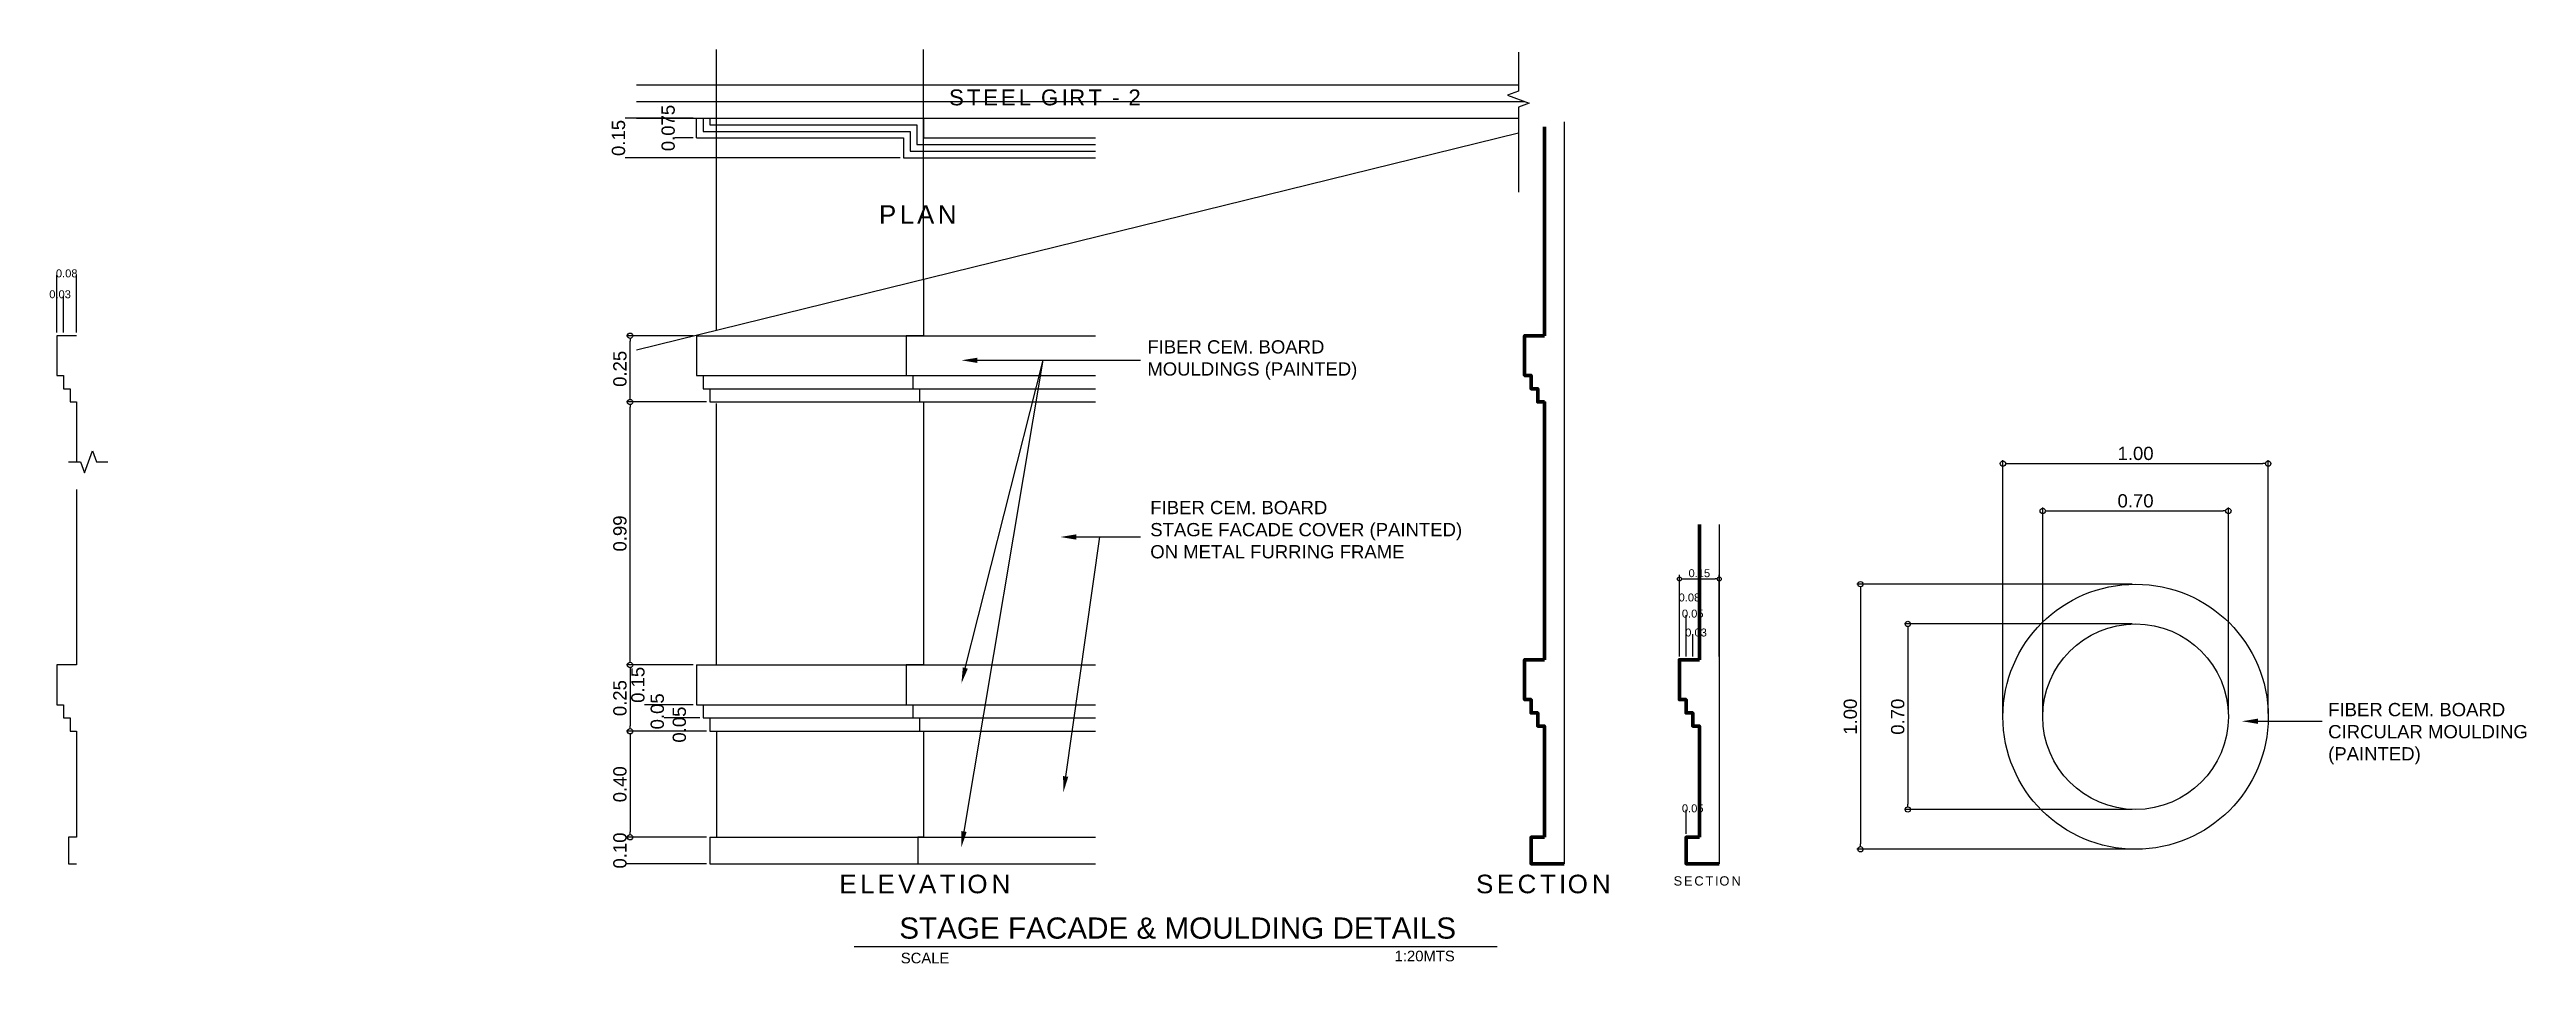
# Model space of a CAD drawing. Header units: inches. Extents: x -1369 to 1198, y -366 to 1398.
# Drawn here: x 3.04 to 12.37, y 66.71 to 70.15 of the extents above; entities that cross this region are included whole.
import ezdxf
from ezdxf import colors
from ezdxf.entities.mleader import LeaderData, LeaderLine
from ezdxf.math import Vec2, Vec3

# ---------------------------------------------------------------- set-up
doc = ezdxf.new("R2010")
doc.units = ezdxf.units.IN
doc.header["$MEASUREMENT"] = 0
doc.linetypes.add('CENTER', pattern=[2, 1.25, -0.25, 0.25, -0.25])
doc.linetypes.add('HIDDEN', pattern=[0.375, 0.25, -0.125])
doc.layers.add('dim', color=8, linetype='Continuous')
doc.styles.get("Standard").update_dxf_attribs({"font": 'arial.ttf'})
doc.dimstyles.new('10', dxfattribs={"dimtxt": 0.03, "dimasz": 0.015, "dimexe": 0.0155, "dimexo": 0.0125, "dimgap": 0.00625, "dimtad": 1, "dimzin": 0, "dimdsep": 46, "dimtxsty": 'Standard', "dimblk": 'DOTBLANK', "dimcen": 0.09, "dimclrd": 256, "dimclre": 256, "dimadec": 0, "dimazin": 0, "dimtfac": 1, "dimtix": 1, "dimtofl": 0, "dimtmove": 0, "dimatfit": 3, "dimfxl": 1, "dimtolj": 1, "dimtzin": 0, "dimlwd": -1, "dimlwe": -1, "dimarcsym": 0})
doc.dimstyles.new('20', dxfattribs={"dimtxt": 0.05, "dimasz": 0.02, "dimexe": 0.013, "dimexo": 0.0125, "dimgap": 0.0125, "dimtad": 1, "dimzin": 0, "dimdsep": 46, "dimtxsty": 'Standard', "dimblk": 'DOTBLANK', "dimcen": 0.09, "dimclrd": 256, "dimclre": 256, "dimadec": 0, "dimazin": 0, "dimtfac": 1, "dimtix": 1, "dimtofl": 0, "dimtmove": 0, "dimatfit": 3, "dimfxl": 1, "dimtolj": 1, "dimtzin": 0, "dimlwd": -1, "dimlwe": -1, "dimarcsym": 0})

msp = doc.modelspace()

# ---------------------------------------------------------------- texts
at = {"attachment_point": 1}
for s, insert, char_height, width in [('\\pxql;{\\T1.2;\\C7;STEEL GIRT - 2}', (6.4276, 70.0041), 0.06, 1.564973), ('\\pxql;{\\T1.2;\\C7;PLAN}', (6.1634, 69.5672), 0.07, 1.564973), ('\\pxql;{\\C7;FIBER CEM. BOARD  \\PMOULDINGS (PAINTED)}', (7.1751, 69.058), 0.05, 1.564973), ('\\pxql;{\\C7;FIBER CEM. BOARD \\PSTAGE FACADE COVER (PAINTED)\\PON METAL FURRING FRAME}', (7.1861, 68.4519), 0.05, 1.564973), ('\\pxql;{\\C7;FIBER CEM. BOARD \\PCIRCULAR MOULDING\\P(PAINTED)}', (11.6264, 67.6897), 0.05, 0.905186), ('\\pxql;{\\T1.2;\\C7;ELEVATION}', (6.0141, 67.0418), 0.07, 1.564973), ('\\pxql;{\\T1.2;\\C7;SECTION}', (8.4142, 67.0418), 0.07, 0.533293), ('\\pxql;{\\T1.2;\\C7;SECTION}', (9.1587, 67.0359), 0.035, 0.453186), ('STAGE FACADE & MOULDING DETAILS', (6.24, 66.8805), 0.08, 2.224824)]:
    msp.add_mtext(s, dxfattribs=dict(at, insert=insert, char_height=char_height, width=width))
at = {"color": 7, "char_height": 0.04, "attachment_point": 1}
for s, insert, width in [('SCALE', (6.2457, 66.7474), 0.530119), ('1:20MTS', (8.1073, 66.7551), 0.263977)]:
    msp.add_mtext(s, dxfattribs=dict(at, insert=insert, width=width))

# ---------------------------------------------------------------- blocks, each defined once
blk = doc.blocks.new('*D264')
at = {"layer": 'Defpoints', "color": 0, "transparency": 16777216}
for p in [(5.5254, 67.183), (5.2251, 67.083), (5.5254, 67.083)]:
    blk.add_point(p, dxfattribs=at)
at = {"layer": 'dim', "transparency": 16777216}
for p, q in [((5.5129, 67.183), (5.2121, 67.183)), ((5.5129, 67.083), (5.2121, 67.083))]:
    blk.add_line(p, q, dxfattribs=at)
at = {"layer": 'dim', "color": 0, "transparency": 16777216, "insert": (5.1871, 67.133), "char_height": 0.05, "attachment_point": 5, "rotation": 90}
blk.add_mtext('\\A1;0.10', dxfattribs=at)
blk = doc.blocks.new('_DotBlank')
at = {"color": 0, "linetype": 'ByBlock', "lineweight": -2}
blk.add_line((-0.5, 0), (-1, 0), dxfattribs=at)
blk.add_circle((0, 0), 0.5, dxfattribs=at)
blk = doc.blocks.new('*D265')
at = {"layer": 'Defpoints', "color": 0, "transparency": 16777216}
for p in [(5.4754, 67.833), (5.2251, 67.583), (5.5254, 67.583)]:
    blk.add_point(p, dxfattribs=at)
at = {"layer": 'dim', "transparency": 16777216}
for p, q in [((5.4629, 67.833), (5.2121, 67.833)), ((5.2251, 67.813), (5.2251, 67.603)), ((5.5129, 67.583), (5.2121, 67.583))]:
    blk.add_line(p, q, dxfattribs=at)
at = {"layer": 'dim', "transparency": 16777216, "xscale": 0.02, "yscale": 0.02, "zscale": 0.02}
for p, rotation in [((5.2251, 67.833), 90), ((5.2251, 67.583), 270)]:
    blk.add_blockref('_DotBlank', p, dxfattribs=dict(at, rotation=rotation))
at = {"layer": 'dim', "color": 0, "transparency": 16777216, "insert": (5.1871, 67.708), "char_height": 0.05, "attachment_point": 5, "rotation": 90}
blk.add_mtext('\\A1;0.25', dxfattribs=at)
blk = doc.blocks.new('*D266')
at = {"layer": 'Defpoints', "color": 0, "transparency": 16777216}
for p in [(5.5254, 67.583), (5.2251, 67.183), (5.5254, 67.183)]:
    blk.add_point(p, dxfattribs=at)
at = {"layer": 'dim', "transparency": 16777216}
for p, q in [((5.5129, 67.583), (5.2121, 67.583)), ((5.2251, 67.563), (5.2251, 67.203)), ((5.5129, 67.183), (5.2121, 67.183))]:
    blk.add_line(p, q, dxfattribs=at)
at = {"layer": 'dim', "transparency": 16777216, "xscale": 0.02, "yscale": 0.02, "zscale": 0.02}
for p, rotation in [((5.2251, 67.583), 90), ((5.2251, 67.183), 270)]:
    blk.add_blockref('_DotBlank', p, dxfattribs=dict(at, rotation=rotation))
at = {"layer": 'dim', "color": 0, "transparency": 16777216, "insert": (5.1871, 67.383), "char_height": 0.05, "attachment_point": 5, "rotation": 90}
blk.add_mtext('\\A1;0.40', dxfattribs=at)
blk = doc.blocks.new('*D267')
at = {"layer": 'Defpoints', "color": 0, "transparency": 16777216}
for p in [(5.2251, 68.8251), (5.5254, 68.8251), (5.4754, 67.833)]:
    blk.add_point(p, dxfattribs=at)
at = {"layer": 'dim', "transparency": 16777216}
for p, q in [((5.5129, 68.8251), (5.2121, 68.8251)), ((5.2251, 67.853), (5.2251, 68.8051)), ((5.4629, 67.833), (5.2121, 67.833))]:
    blk.add_line(p, q, dxfattribs=at)
at = {"layer": 'dim', "transparency": 16777216, "xscale": 0.02, "yscale": 0.02, "zscale": 0.02}
for p, rotation in [((5.2251, 68.8251), 90), ((5.2251, 67.833), 270)]:
    blk.add_blockref('_DotBlank', p, dxfattribs=dict(at, rotation=rotation))
at = {"layer": 'dim', "color": 0, "transparency": 16777216, "insert": (5.1871, 68.329), "char_height": 0.05, "attachment_point": 5, "rotation": 90}
blk.add_mtext('\\A1;0.99', dxfattribs=at)
blk = doc.blocks.new('*D268')
at = {"layer": 'Defpoints', "color": 0, "transparency": 16777216}
for p in [(5.2251, 69.0751), (5.4754, 69.0751), (5.5129, 68.8251)]:
    blk.add_point(p, dxfattribs=at)
at = {"layer": 'dim', "transparency": 16777216}
for p, q in [((5.4629, 69.0751), (5.2121, 69.0751)), ((5.2251, 68.8451), (5.2251, 69.0551)), ((5.5004, 68.8251), (5.2121, 68.8251))]:
    blk.add_line(p, q, dxfattribs=at)
at = {"layer": 'dim', "transparency": 16777216, "xscale": 0.02, "yscale": 0.02, "zscale": 0.02}
for p, rotation in [((5.2251, 69.0751), 90), ((5.2251, 68.8251), 270)]:
    blk.add_blockref('_DotBlank', p, dxfattribs=dict(at, rotation=rotation))
at = {"layer": 'dim', "color": 0, "transparency": 16777216, "insert": (5.1871, 68.9501), "char_height": 0.05, "attachment_point": 5, "rotation": 90}
blk.add_mtext('\\A1;0.25', dxfattribs=at)
blk = doc.blocks.new('*D269')
at = {"layer": 'Defpoints', "color": 0, "transparency": 16777216}
for p in [(5.4754, 67.833), (5.2929, 67.683), (5.4754, 67.683)]:
    blk.add_point(p, dxfattribs=at)
at = {"layer": 'dim', "transparency": 16777216}
for p, q in [((5.4629, 67.833), (5.2799, 67.833)), ((5.4629, 67.683), (5.2799, 67.683))]:
    blk.add_line(p, q, dxfattribs=at)
at = {"layer": 'dim', "color": 0, "transparency": 16777216, "insert": (5.2549, 67.758), "char_height": 0.05, "attachment_point": 5, "rotation": 90}
blk.add_mtext('\\A1;0.15', dxfattribs=at)
blk = doc.blocks.new('*D270')
at = {"layer": 'Defpoints', "color": 0, "transparency": 16777216}
for p in [(5.3661, 67.633), (5.4754, 67.683), (5.5004, 67.633)]:
    blk.add_point(p, dxfattribs=at)
at = {"layer": 'dim', "transparency": 16777216}
for p, q in [((5.4629, 67.683), (5.3531, 67.683)), ((5.4879, 67.633), (5.3531, 67.633))]:
    blk.add_line(p, q, dxfattribs=at)
at = {"layer": 'dim', "color": 0, "transparency": 16777216, "insert": (5.328, 67.658), "char_height": 0.05, "attachment_point": 5, "rotation": 90}
blk.add_mtext('\\A1;0.05', dxfattribs=at)
blk = doc.blocks.new('*D271')
at = {"layer": 'Defpoints', "color": 0, "transparency": 16777216}
for p in [(5.5004, 67.633), (5.4491, 67.583), (5.5004, 67.583)]:
    blk.add_point(p, dxfattribs=at)
at = {"layer": 'dim', "transparency": 16777216}
for p, q in [((5.4879, 67.633), (5.4361, 67.633)), ((5.4879, 67.583), (5.4361, 67.583))]:
    blk.add_line(p, q, dxfattribs=at)
at = {"layer": 'dim', "color": 0, "transparency": 16777216, "insert": (5.4111, 67.608), "char_height": 0.05, "attachment_point": 5, "rotation": 90}
blk.add_mtext('\\A1;0.05', dxfattribs=at)
blk = doc.blocks.new('*D272')
at = {"layer": 'Defpoints', "color": 0, "transparency": 16777216}
for p in [(3.139, 69.2886), (3.064, 69.0751), (3.139, 69.0751)]:
    blk.add_point(p, dxfattribs=at)
at = {"layer": 'dim', "transparency": 16777216}
for p, q in [((3.064, 69.0876), (3.064, 69.3041)), ((3.139, 69.0876), (3.139, 69.3041))]:
    blk.add_line(p, q, dxfattribs=at)
at = {"layer": 'dim', "color": 0, "transparency": 16777216, "insert": (3.1015, 69.3101), "char_height": 0.03, "attachment_point": 5}
blk.add_mtext('\\A1;0.08', dxfattribs=at)
blk = doc.blocks.new('*D273')
at = {"layer": 'Defpoints', "color": 0, "transparency": 16777216}
for p in [(3.089, 69.2097), (3.064, 69.0751), (3.089, 69.0751)]:
    blk.add_point(p, dxfattribs=at)
at = {"layer": 'dim', "transparency": 16777216}
for p, q in [((3.064, 69.0876), (3.064, 69.2252)), ((3.089, 69.0876), (3.089, 69.2252))]:
    blk.add_line(p, q, dxfattribs=at)
at = {"layer": 'dim', "color": 0, "transparency": 16777216, "insert": (3.0765, 69.2313), "char_height": 0.03, "attachment_point": 5}
blk.add_mtext('\\A1;0.03', dxfattribs=at)
blk = doc.blocks.new('*D414')
at = {"layer": 'Defpoints', "color": 0, "transparency": 16777216}
for p in [(10.9004, 67.9878), (10.042, 67.2878), (10.9004, 67.2878)]:
    blk.add_point(p, dxfattribs=at)
at = {"layer": 'dim', "transparency": 16777216}
for p, q in [((10.8879, 67.9878), (10.029, 67.9878)), ((10.042, 67.9678), (10.042, 67.3078)), ((10.8879, 67.2878), (10.029, 67.2878))]:
    blk.add_line(p, q, dxfattribs=at)
at = {"layer": 'dim', "transparency": 16777216, "xscale": 0.02, "yscale": 0.02, "zscale": 0.02}
for p, rotation in [((10.042, 67.9878), 90), ((10.042, 67.2878), 270)]:
    blk.add_blockref('_DotBlank', p, dxfattribs=dict(at, rotation=rotation))
at = {"layer": 'dim', "color": 0, "transparency": 16777216, "insert": (10.004, 67.6378), "char_height": 0.05, "attachment_point": 5, "rotation": 90}
blk.add_mtext('\\A1;0.70', dxfattribs=at)
blk = doc.blocks.new('*D415')
at = {"layer": 'Defpoints', "color": 0, "transparency": 16777216}
for p in [(10.9004, 68.1378), (9.8633, 67.1378), (10.9004, 67.1378)]:
    blk.add_point(p, dxfattribs=at)
at = {"layer": 'dim', "transparency": 16777216}
for p, q in [((10.8879, 68.1378), (9.8503, 68.1378)), ((9.8633, 68.1178), (9.8633, 67.1578)), ((10.8879, 67.1378), (9.8503, 67.1378))]:
    blk.add_line(p, q, dxfattribs=at)
at = {"layer": 'dim', "transparency": 16777216, "xscale": 0.02, "yscale": 0.02, "zscale": 0.02}
for p, rotation in [((9.8633, 68.1378), 90), ((9.8633, 67.1378), 270)]:
    blk.add_blockref('_DotBlank', p, dxfattribs=dict(at, rotation=rotation))
at = {"layer": 'dim', "color": 0, "transparency": 16777216, "insert": (9.8253, 67.6378), "char_height": 0.05, "attachment_point": 5, "rotation": 90}
blk.add_mtext('\\A1;1.00', dxfattribs=at)
blk = doc.blocks.new('*D416')
at = {"layer": 'Defpoints', "color": 0, "transparency": 16777216}
for p in [(11.4004, 68.5927), (10.4004, 67.6378), (11.4004, 67.6378)]:
    blk.add_point(p, dxfattribs=at)
at = {"layer": 'dim', "transparency": 16777216}
for p, q in [((10.4004, 67.6503), (10.4004, 68.6057)), ((10.4204, 68.5927), (11.3804, 68.5927)), ((11.4004, 67.6503), (11.4004, 68.6057))]:
    blk.add_line(p, q, dxfattribs=at)
at = {"layer": 'dim', "transparency": 16777216, "xscale": 0.02, "yscale": 0.02, "zscale": 0.02, "rotation": 180}
blk.add_blockref('_DotBlank', (10.4004, 68.5927), dxfattribs=at)
at = {"layer": 'dim', "transparency": 16777216, "xscale": 0.02, "yscale": 0.02, "zscale": 0.02}
blk.add_blockref('_DotBlank', (11.4004, 68.5927), dxfattribs=at)
at = {"layer": 'dim', "color": 0, "transparency": 16777216, "insert": (10.9004, 68.6308), "char_height": 0.05, "attachment_point": 5}
blk.add_mtext('\\A1;1.00', dxfattribs=at)
blk = doc.blocks.new('*D417')
at = {"layer": 'Defpoints', "color": 0, "transparency": 16777216}
for p in [(11.2504, 68.414), (10.5504, 67.6378), (11.2504, 67.6378)]:
    blk.add_point(p, dxfattribs=at)
at = {"layer": 'dim', "transparency": 16777216}
for p, q in [((10.5504, 67.6503), (10.5504, 68.427)), ((10.5704, 68.414), (11.2304, 68.414)), ((11.2504, 67.6503), (11.2504, 68.427))]:
    blk.add_line(p, q, dxfattribs=at)
at = {"layer": 'dim', "transparency": 16777216, "xscale": 0.02, "yscale": 0.02, "zscale": 0.02, "rotation": 180}
blk.add_blockref('_DotBlank', (10.5504, 68.414), dxfattribs=at)
at = {"layer": 'dim', "transparency": 16777216, "xscale": 0.02, "yscale": 0.02, "zscale": 0.02}
blk.add_blockref('_DotBlank', (11.2504, 68.414), dxfattribs=at)
at = {"layer": 'dim', "color": 0, "transparency": 16777216, "insert": (10.9004, 68.452), "char_height": 0.05, "attachment_point": 5}
blk.add_mtext('\\A1;0.70', dxfattribs=at)
blk = doc.blocks.new('*D418')
at = {"layer": 'Defpoints', "color": 0, "transparency": 16777216}
for p in [(9.256, 68.0659), (9.181, 67.8524), (9.256, 67.8524)]:
    blk.add_point(p, dxfattribs=at)
at = {"layer": 'dim', "transparency": 16777216}
for p, q in [((9.181, 67.8649), (9.181, 68.0814)), ((9.256, 67.8649), (9.256, 68.0814))]:
    blk.add_line(p, q, dxfattribs=at)
at = {"layer": 'dim', "color": 0, "transparency": 16777216, "insert": (9.2185, 68.0875), "char_height": 0.03, "attachment_point": 5}
blk.add_mtext('\\A1;0.08', dxfattribs=at)
blk = doc.blocks.new('*D419')
at = {"layer": 'Defpoints', "color": 0, "transparency": 16777216}
for p in [(9.256, 67.9338), (9.231, 67.8524), (9.256, 67.8524)]:
    blk.add_point(p, dxfattribs=at)
at = {"layer": 'dim', "transparency": 16777216}
for p, q in [((9.231, 67.8649), (9.231, 67.9493)), ((9.256, 67.8649), (9.256, 67.9493))]:
    blk.add_line(p, q, dxfattribs=at)
at = {"layer": 'dim', "color": 0, "transparency": 16777216, "insert": (9.2435, 67.9553), "char_height": 0.03, "attachment_point": 5}
blk.add_mtext('\\A1;0.03', dxfattribs=at)
blk = doc.blocks.new('*D420')
at = {"layer": 'Defpoints', "color": 0, "transparency": 16777216}
for p in [(9.256, 68.005), (9.206, 67.8524), (9.256, 67.8524)]:
    blk.add_point(p, dxfattribs=at)
at = {"layer": 'dim', "transparency": 16777216}
for p, q in [((9.206, 67.8649), (9.206, 68.0205)), ((9.256, 67.8649), (9.256, 68.0205))]:
    blk.add_line(p, q, dxfattribs=at)
at = {"layer": 'dim', "color": 0, "transparency": 16777216, "insert": (9.231, 68.0266), "char_height": 0.03, "attachment_point": 5}
blk.add_mtext('\\A1;0.05', dxfattribs=at)
blk = doc.blocks.new('*D421')
at = {"layer": 'Defpoints', "color": 0, "transparency": 16777216}
for p in [(9.256, 67.2705), (9.206, 67.183), (9.256, 67.183)]:
    blk.add_point(p, dxfattribs=at)
at = {"layer": 'dim', "transparency": 16777216}
for p, q in [((9.206, 67.1955), (9.206, 67.286)), ((9.256, 67.1955), (9.256, 67.286))]:
    blk.add_line(p, q, dxfattribs=at)
at = {"layer": 'dim', "color": 0, "transparency": 16777216, "insert": (9.231, 67.292), "char_height": 0.03, "attachment_point": 5}
blk.add_mtext('\\A1;0.05', dxfattribs=at)
blk = doc.blocks.new('*D422')
at = {"layer": 'Defpoints', "color": 0, "transparency": 16777216}
for p in [(5.4754, 69.8961), (5.2197, 69.7461), (6.2563, 69.7461)]:
    blk.add_point(p, dxfattribs=at)
at = {"layer": 'dim', "transparency": 16777216}
for p, q in [((5.4629, 69.8961), (5.2067, 69.8961)), ((6.2438, 69.7461), (5.2067, 69.7461))]:
    blk.add_line(p, q, dxfattribs=at)
at = {"layer": 'dim', "color": 0, "transparency": 16777216, "insert": (5.1817, 69.8211), "char_height": 0.05, "attachment_point": 5, "rotation": 90}
blk.add_mtext('\\A1;0.15', dxfattribs=at)
blk = doc.blocks.new('*D423')
at = {"layer": 'Defpoints', "color": 0, "transparency": 16777216}
for p in [(5.4754, 69.8961), (5.407, 69.8211), (5.4754, 69.8211)]:
    blk.add_point(p, dxfattribs=at)
at = {"layer": 'dim', "transparency": 16777216}
for p, q in [((5.4629, 69.8961), (5.394, 69.8961)), ((5.4629, 69.8211), (5.394, 69.8211))]:
    blk.add_line(p, q, dxfattribs=at)
at = {"layer": 'dim', "color": 0, "transparency": 16777216, "insert": (5.3689, 69.8586), "char_height": 0.05, "attachment_point": 5, "rotation": 90}
blk.add_mtext('\\A1;0.075', dxfattribs=at)
blk = doc.blocks.new('*D424')
at = {"layer": 'Defpoints', "color": 0, "transparency": 16777216}
for p in [(9.331, 68.1575), (9.181, 67.8524), (9.331, 67.8524)]:
    blk.add_point(p, dxfattribs=at)
at = {"layer": 'dim', "transparency": 16777216}
for p, q in [((9.181, 67.8649), (9.181, 68.173)), ((9.331, 67.8649), (9.331, 68.173)), ((9.196, 68.1575), (9.316, 68.1575))]:
    blk.add_line(p, q, dxfattribs=at)
at = {"layer": 'dim', "transparency": 16777216, "xscale": 0.015, "yscale": 0.015, "zscale": 0.015, "rotation": 180}
blk.add_blockref('_DotBlank', (9.181, 68.1575), dxfattribs=at)
at = {"layer": 'dim', "transparency": 16777216, "xscale": 0.015, "yscale": 0.015, "zscale": 0.015}
blk.add_blockref('_DotBlank', (9.331, 68.1575), dxfattribs=at)
at = {"layer": 'dim', "color": 0, "transparency": 16777216, "insert": (9.256, 68.1791), "char_height": 0.03, "attachment_point": 5}
blk.add_mtext('\\A1;0.15', dxfattribs=at)

# ---------------------------------------------------------------- dimensions: what is measured, and where the dimension line sits
at = {"layer": 'dim', "color": 0}
dim = msp.add_linear_dim(base=(5.407, 69.8211), p1=(5.4754, 69.8961), p2=(5.4754, 69.8211), angle=90, text='0.075', dimstyle='20', dxfattribs=at)
dim.commit()
dim.dimension.update_dxf_attribs({"geometry": '*D423', "text_midpoint": (5.3689, 69.8586)})
for base, p1, p2, picture, middle in [((5.2197, 69.7461), (5.4754, 69.8961), (6.2563, 69.7461), '*D422', (5.1817, 69.8211)), ((5.2251, 69.0751), (5.5129, 68.8251), (5.4754, 69.0751), '*D268', (5.1871, 68.9501)), ((5.2251, 68.8251), (5.4754, 67.833), (5.5254, 68.8251), '*D267', (5.1871, 68.329)), ((9.8633, 67.1378), (10.9004, 68.1378), (10.9004, 67.1378), '*D415', (9.8253, 67.6378)), ((10.042, 67.2878), (10.9004, 67.9878), (10.9004, 67.2878), '*D414', (10.004, 67.6378)), ((5.2251, 67.583), (5.4754, 67.833), (5.5254, 67.583), '*D265', (5.1871, 67.708)), ((5.2929, 67.683), (5.4754, 67.833), (5.4754, 67.683), '*D269', (5.2549, 67.758)), ((5.3661, 67.633), (5.4754, 67.683), (5.5004, 67.633), '*D270', (5.328, 67.658)), ((5.4491, 67.583), (5.5004, 67.633), (5.5004, 67.583), '*D271', (5.4111, 67.608)), ((5.2251, 67.183), (5.5254, 67.583), (5.5254, 67.183), '*D266', (5.1871, 67.383)), ((5.2251, 67.083), (5.5254, 67.183), (5.5254, 67.083), '*D264', (5.1871, 67.133))]:
    dim = msp.add_linear_dim(base=base, p1=p1, p2=p2, angle=90, dimstyle='20', dxfattribs=at)
    dim.commit()
    dim.dimension.update_dxf_attribs({"geometry": picture, "text_midpoint": middle})
for base, p1, p2, dimstyle, picture, middle in [((3.1390199234, 69.2885551373), (3.0640199234, 69.075050252), (3.1390199234, 69.075050252), '10', '*D272', (3.1015199234, 69.310122327)), ((3.0890199234, 69.2097144769), (3.0640199234, 69.075050252), (3.0890199234, 69.075050252), '10', '*D273', (3.0765199234, 69.2312918984)), ((11.4004, 68.5927), (10.4004, 67.6378), (11.4004, 67.6378), '20', '*D416', (10.9004, 68.6308)), ((11.2504, 68.414), (10.5504, 67.6378), (11.2504, 67.6378), '20', '*D417', (10.9004, 68.452)), ((9.331, 68.1575), (9.181, 67.8524), (9.331, 67.8524), '10', '*D424', (9.256, 68.1791)), ((9.2560477583, 68.0659252407), (9.1810477583, 67.8524203554), (9.2560477583, 67.8524203554), '10', '*D418', (9.2185477583, 68.0874924303)), ((9.256, 68.005), (9.206, 67.8524), (9.256, 67.8524), '10', '*D420', (9.231, 68.0266)), ((9.2560477583, 67.9337524678), (9.2310477583, 67.8524203554), (9.2560477583, 67.8524203554), '10', '*D419', (9.2435477583, 67.9553298893)), ((9.256, 67.2705), (9.206, 67.183), (9.256, 67.183), '10', '*D421', (9.231, 67.292))]:
    dim = msp.add_linear_dim(base=base, p1=p1, p2=p2, dimstyle=dimstyle, dxfattribs=at)
    dim.commit()
    dim.dimension.update_dxf_attribs({"geometry": picture, "text_midpoint": middle})

# ---------------------------------------------------------------- linework, layer by layer
at = {"color": 1}
for p, q in [((5.5254, 67.633), (5.5254, 67.583)), ((6.0699, 66.7709), (8.494, 66.7709))]:
    msp.add_line(p, q, dxfattribs=at)
at = {"color": 3, "linetype": 'CENTER', "ltscale": 2}
for points in [[(5.5504, 69.0946), (5.5504, 70.1548)], [(6.3313, 69.287), (6.3313, 70.1548)]]:
    msp.add_lwpolyline(points, dxfattribs=at)
at = {"color": 1, "linetype": 'Continuous'}
for points in [[(8.5739, 70.1448), (8.5739, 69.9973), (8.5327, 69.9823), (8.6151, 69.9523), (8.5739, 69.9373), (8.5739, 69.6165)], [(3.1083, 68.5993), (3.1535, 68.5993), (3.1685, 68.558), (3.1985, 68.6405), (3.2135, 68.5993), (3.2568, 68.5993)]]:
    msp.add_lwpolyline(points, dxfattribs=at)
at = {"color": 1}
for points in [[(5.2491, 70.0211), (8.5739, 70.0211)], [(5.2491, 69.9586), (8.598, 69.9586)], [(8.7469, 69.8821), (8.7469, 67.083)], [(8.5739, 69.8395), (5.2491, 69.0203)], [(6.3313, 69.287), (6.3313, 69.0751), (6.2658, 69.0751), (6.2658, 68.9251), (6.2908, 68.9251), (6.2908, 68.8751), (6.3158, 68.8751), (6.3158, 68.8251), (6.3313, 68.8251), (6.3313, 67.833), (6.2658, 67.833), (6.2658, 67.683), (6.2908, 67.683), (6.2908, 67.633), (6.3158, 67.633), (6.3158, 67.583), (6.3313, 67.583), (6.3313, 67.183), (6.3105, 67.183), (6.3105, 67.083), (6.3397, 67.083)], [(5.4754, 69.0751), (6.9793, 69.0751)], [(5.4754, 69.0751), (5.4754, 68.9251), (5.5004, 68.9251), (5.5004, 68.8751), (5.5254, 68.8751)], [(5.5004, 68.9251), (6.9793, 68.9251)], [(5.5254, 68.8751), (6.9793, 68.8751)], [(5.5254, 68.8751), (5.5254, 68.8251)], [(5.5254, 68.8251), (6.9793, 68.8251)], [(5.5504, 67.833), (5.5504, 68.8195)], [(9.331, 68.363), (9.331, 67.083)], [(5.4754, 67.833), (6.9793, 67.833)], [(5.4754, 67.833), (5.4754, 67.683), (5.5004, 67.683), (5.5004, 67.633), (5.5254, 67.633)], [(5.5004, 67.683), (6.9793, 67.683)], [(5.5254, 67.633), (6.9793, 67.633)], [(5.5254, 67.583), (6.9793, 67.583)], [(5.5504, 67.583), (5.5504, 67.183)], [(5.5254, 67.183), (6.9793, 67.183)], [(5.5254, 67.183), (5.5254, 67.083)], [(5.5254, 67.083), (6.9793, 67.083)], [(5.5254, 67.083), (5.5254, 67.083)]]:
    msp.add_lwpolyline(points, dxfattribs=at)
for points in [[(5.2491, 69.8961), (6.3313, 69.8961), (6.3313, 69.8211), (6.9793, 69.8211)], [(5.2491, 69.8961), (8.5739, 69.8961)], [(5.4754, 69.8211), (5.4754, 69.8961)], [(5.4754, 69.8211), (6.2563, 69.8211), (6.2563, 69.7461), (6.9793, 69.7461)], [(3.139, 69.0751), (3.064, 69.0751), (3.064, 68.9251), (3.089, 68.9251), (3.089, 68.8751), (3.114, 68.8751), (3.114, 68.8251), (3.139, 68.8251), (3.139, 68.5993)], [(3.139, 68.4948), (3.139, 67.833), (3.064, 67.833), (3.064, 67.683), (3.089, 67.683), (3.089, 67.633), (3.114, 67.633), (3.114, 67.583), (3.139, 67.583), (3.139, 67.183), (3.1088, 67.183), (3.1088, 67.083), (3.139, 67.083)]]:
    msp.add_lwpolyline(points)
at = {"color": 8, "linetype": 'HIDDEN', "ltscale": 6}
for points in [[(5.5004, 69.8961), (5.5004, 69.8461), (6.2813, 69.8461), (6.2813, 69.7711), (6.9793, 69.7711)], [(5.5254, 69.8961), (5.5254, 69.8711), (6.3063, 69.8711), (6.3063, 69.7961), (6.9793, 69.7961)]]:
    msp.add_lwpolyline(points, dxfattribs=at)
at = {"color": 5, "lineweight": 80}
for points in [[(8.6719, 69.0751), (8.6719, 69.8636)], [(8.6719, 69.0751), (8.5969, 69.0751), (8.5969, 68.9251), (8.6219, 68.9251), (8.6219, 68.8751), (8.6469, 68.8751), (8.6469, 68.8251), (8.6719, 68.8251), (8.6719, 68.8251)], [(8.6719, 67.8524), (8.6719, 68.8251)], [(9.256, 67.8524), (9.256, 68.363)], [(8.6719, 67.8524), (8.5969, 67.8524), (8.5969, 67.7024), (8.6219, 67.7024), (8.6219, 67.6524), (8.6469, 67.6524), (8.6469, 67.6024), (8.6719, 67.6024), (8.6719, 67.183)], [(9.256, 67.8524), (9.181, 67.8524), (9.181, 67.7024), (9.206, 67.7024), (9.206, 67.6524), (9.231, 67.6524), (9.231, 67.6024), (9.256, 67.6024), (9.256, 67.183)], [(8.6719, 67.183), (8.6219, 67.183), (8.6219, 67.083), (8.7469, 67.083)], [(9.256, 67.183), (9.206, 67.183), (9.206, 67.083), (9.331, 67.083)]]:
    msp.add_lwpolyline(points, dxfattribs=at)
at = {"color": 1}
msp.add_circle((10.9004, 67.6378), 0.5, dxfattribs=at)
msp.add_circle((10.9004, 67.6378), 0.35)

msp.set_redraw_order([(e.dxf.handle, doc.entitydb.next_handle()) for e in msp.query("TEXT MTEXT ATTDEF DIMENSION ARC_DIMENSION")])  # texts and dimensions are drawn at this point

# ---------------------------------------------------------------- leaders
at = {"color": 8}
ml = msp.add_multileader_mtext('Standard', dxfattribs=at)
ml.set_content('', color=8)
ml.set_leader_properties()
ml.build(insert=Vec2(0, 0))
ml.multileader.update_dxf_attribs({"dogleg_length": 0.36, "arrow_head_size": 0.06})
ctx = ml.context
ctx.base_point, ctx.char_height, ctx.arrow_head_size, ctx.landing_gap_size, ctx.plane_origin = Vec3(6.9358, 68.9823), 0.06, 0.06, 0.09, Vec3(6.4743, 68.9823)
notes = []
notes.append((ctx, [(0, (1, 1, 0), (6.7826, 68.9823), (1, 0), 0.1532, [(0, [(6.4743, 68.9823)], 0, [])])]))
ctx.mtext.insert, ctx.mtext.flow_direction = Vec3(7.0258, 69.0123), 5
ml = msp.add_multileader_mtext('Standard', dxfattribs=at)
ml.set_content('', color=8)
ml.set_leader_properties()
ml.build(insert=Vec2(0, 0))
ml.multileader.update_dxf_attribs({"dogleg_length": 0.36, "arrow_head_size": 0.06})
ctx = ml.context
ctx.base_point, ctx.char_height, ctx.arrow_head_size, ctx.landing_gap_size, ctx.plane_origin = Vec3(6.9358, 68.9823), 0.06, 0.06, 0.09, Vec3(6.4743, 68.9823)
notes.append((ctx, [(0, (1, 1, 0), (6.7826, 68.9823), (1, 0), 0.1532, [(0, [(6.4743, 67.1455)], 0, [])])]))
ctx.mtext.insert, ctx.mtext.flow_direction = Vec3(7.0258, 69.0123), 5
ml = msp.add_multileader_mtext('Standard', dxfattribs=at)
ml.set_content('', color=8)
ml.set_leader_properties()
ml.build(insert=Vec2(0, 0))
ml.multileader.update_dxf_attribs({"dogleg_length": 0.36, "arrow_head_size": 0.06})
ctx = ml.context
ctx.base_point, ctx.char_height, ctx.arrow_head_size, ctx.landing_gap_size, ctx.plane_origin = Vec3(7.1491, 68.9823), 0.06, 0.06, 0.09, Vec3(6.4743, 68.9823)
notes.append((ctx, [(0, (1, 1, 0), (6.7826, 68.9823), (1, 0), 0.3666, [(0, [(6.4743, 67.7634)], 0, [])])]))
ctx.mtext.insert, ctx.mtext.flow_direction = Vec3(7.2391, 69.0123), 5
ml = msp.add_multileader_mtext('Standard', dxfattribs=at)
ml.set_content('', color=8)
ml.set_leader_properties()
ml.build(insert=Vec2(0, 0))
ml.multileader.update_dxf_attribs({"dogleg_length": 0.36, "arrow_head_size": 0.06})
ctx = ml.context
ctx.base_point, ctx.char_height, ctx.arrow_head_size, ctx.landing_gap_size, ctx.plane_origin = Vec3(7.1492, 68.3158), 0.06, 0.06, 0.09, Vec3(6.6877, 68.3158)
notes.append((ctx, [(0, (1, 1, 0), (6.996, 68.3158), (1, 0), 0.1532, [(0, [(6.8469, 68.3158)], 0, [])])]))
ctx.mtext.insert, ctx.mtext.flow_direction = Vec3(7.2392, 68.3458), 5
ml = msp.add_multileader_mtext('Standard', dxfattribs=at)
ml.set_content('', color=8)
ml.set_leader_properties()
ml.build(insert=Vec2(0, 0))
ml.multileader.update_dxf_attribs({"dogleg_length": 0.36, "arrow_head_size": 0.06})
ctx = ml.context
ctx.base_point, ctx.char_height, ctx.arrow_head_size, ctx.landing_gap_size, ctx.plane_origin = Vec3(7.1492, 68.3158), 0.06, 0.06, 0.09, Vec3(6.6877, 68.3158)
notes.append((ctx, [(0, (1, 1, 0), (6.996, 68.3158), (1, 0), 0.1532, [(0, [(6.8588, 67.3533)], 0, [])])]))
ctx.mtext.insert, ctx.mtext.flow_direction = Vec3(7.2392, 68.3458), 5
ml = msp.add_multileader_mtext('Standard', dxfattribs=at)
ml.set_content('', color=8)
ml.set_leader_properties()
ml.build(insert=Vec2(0, 0))
ml.multileader.update_dxf_attribs({"dogleg_length": 0.36, "arrow_head_size": 0.06})
ctx = ml.context
ctx.base_point, ctx.char_height, ctx.arrow_head_size, ctx.landing_gap_size, ctx.plane_origin = Vec3(11.6037, 67.6207), 0.06, 0.06, 0.09, Vec3(11.1422, 67.6207)
notes.append((ctx, [(0, (1, 1, 0), (11.4504, 67.6207), (1, 0), 0.1532, [(0, [(11.3014, 67.6207)], 0, [])])]))
ctx.mtext.insert, ctx.mtext.flow_direction = Vec3(11.6937, 67.6507), 5
for ctx, leaders in notes:
    for number, flags, end, landing, length, lines in leaders:
        leader = LeaderData()
        leader.index, (leader.has_last_leader_line, leader.has_dogleg_vector, leader.attachment_direction) = number, flags
        leader.last_leader_point, leader.dogleg_vector, leader.dogleg_length = Vec3(end), Vec3(landing), length
        for number, points, colour, breaks in lines:
            line = LeaderLine()
            line.index, line.vertices, line.color, line.breaks = number, Vec3.list(points), colors.encode_raw_color(colour), breaks
            leader.lines.append(line)
        ctx.leaders.append(leader)

doc.saveas('drawing.dxf')
